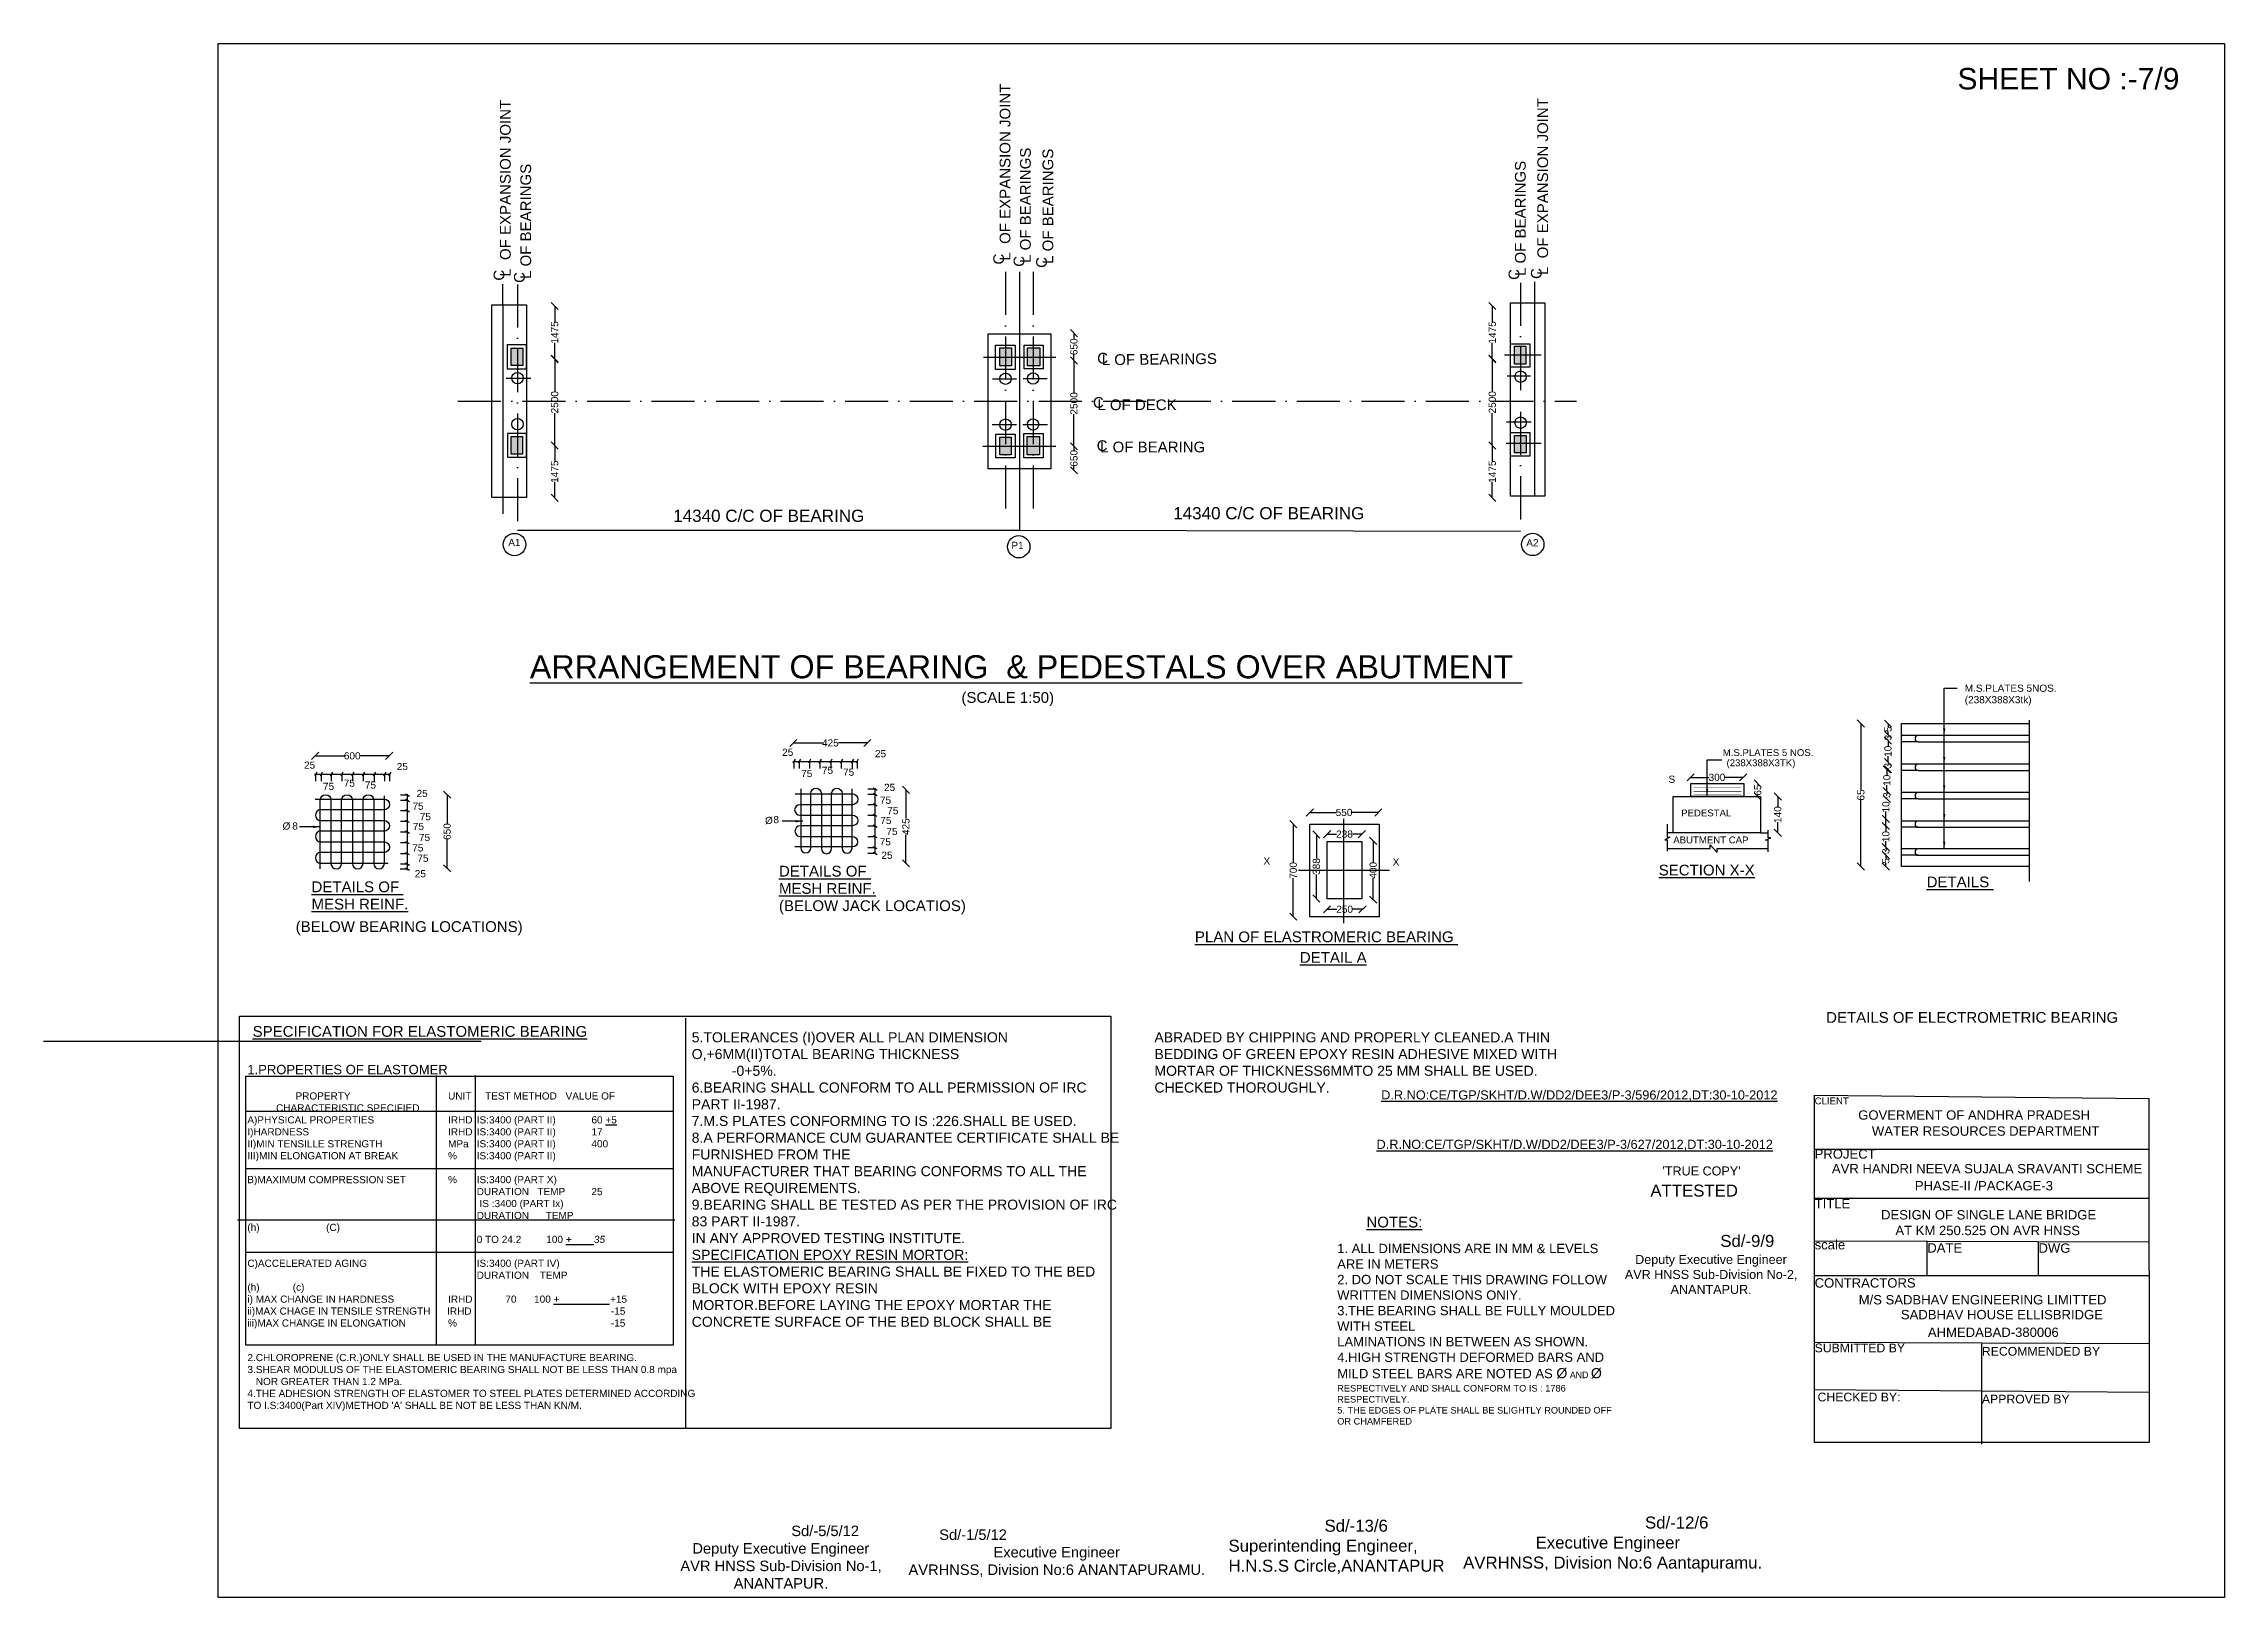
# Model space of a CAD drawing. Header units: millimetres. Extents: x -53435309 to 107255, y 2311 to 28647853.
# Drawn here: x -53435309 to -53420098, y 28637017 to 28647853 of the extents above.
import ezdxf

# ---------------------------------------------------------------- set-up
doc = ezdxf.new("R2010")
doc.units = ezdxf.units.MM
doc.header["$MEASUREMENT"] = 0
doc.linetypes.add('ACAD_ISO10W100', pattern=[18, 12, -3, 0, -3])
for name, color, linetype in [('DIMENSION', 7, 'Continuous'), ('DRAWING', 50, 'Continuous'), ('TEXT', 1, 'Continuous'), ('text1', 7, 'Continuous')]:
    doc.layers.add(name, color=color, linetype=linetype)
doc.styles.get("Standard").update_dxf_attribs({"font": 'arial.ttf', "height": 50})
doc.dimstyles.get("Standard").update_dxf_attribs({"dimtxt": 75, "dimasz": 50, "dimexe": 0.18, "dimexo": 0.0625, "dimgap": 0.09, "dimtad": 0, "dimdec": 0, "dimzin": 0, "dimdsep": 46, "dimtxsty": 'Standard', "dimblk": 'OBLIQUE', "dimcen": 0.09, "dimse1": 1, "dimse2": 1, "dimadec": 0, "dimazin": 0, "dimtfac": 1, "dimtdec": 0, "dimtofl": 0, "dimtmove": 0, "dimatfit": 3, "dimfxl": 1, "dimtolj": 1, "dimtzin": 0, "dimarcsym": 0})

msp = doc.modelspace()

# ---------------------------------------------------------------- texts
at = {"layer": 'DIMENSION', "color": 0}
for s, height, p in [('14340 C/C OF BEARING ', 85, (-53430917.2, 28644517.9)), ('14340 C/C OF BEARING ', 85, (-53427429.7, 28644535.8)), ('A1', 50, (-53432067.6, 28644348.9)), ('P1', 50, (-53428558.3, 28644328.9)), ('A2', 50, (-53424967.1, 28644347)), ('M.S.PLATES 5NOS.', 50, (-53421908.7, 28643332.9)), ('(238X388X3tk)', 50, (-53421908.7, 28643252.6)), ('25', 50, (-53430157.3, 28642885.9)), ('25', 50, (-53429510.2, 28642876.3)), ('25', 50, (-53433492.4, 28642796.4)), ('25', 50, (-53432845.3, 28642786.8)), ('75', 50, (-53430024.8, 28642737.7)), ('75', 50, (-53429879.9, 28642759.9)), ('75', 50, (-53429732.5, 28642747.1)), ('75', 50, (-53433360, 28642648.2)), ('75', 50, (-53433215.1, 28642670.5)), ('75', 50, (-53433067.7, 28642657.6)), ('25', 50, (-53432707.2, 28642599)), ('25', 50, (-53429446.6, 28642640.9)), ('S', 50, (-53423975.5, 28642697.8)), ('75', 50, (-53432736, 28642509.9)), ('  75', 50, (-53432723.6, 28642437.2)), ('8', 50, (-53430218.1, 28642416.4)), ('75', 50, (-53429475.4, 28642551.7)), ('75', 50, (-53429472.6, 28642410.5)), ('  75', 50, (-53429463, 28642479.1)), ('8', 50, (-53433573.9, 28642371.9)), ('75', 50, (-53432733.3, 28642368.7)), ('75', 50, (-53432690.7, 28642291.9)), ('75', 50, (-53429476.8, 28642261.1)), ('75', 50, (-53429430.1, 28642333.7)), ('75', 50, (-53432737.4, 28642219.2)), ('75', 50, (-53432701.7, 28642146.6)), ('25', 50, (-53429464.9, 28642167.8)), ('X', 50, (-53426800.1, 28642127.9)), ('X', 50, (-53425898.5, 28642120.7)), ('25', 50, (-53432719.5, 28642039))]:
    msp.add_text(s, height=height, dxfattribs=at).set_placement(p)
at = {"layer": 'DIMENSION', "color": 0, "char_height": 50, "width": 51.354, "attachment_point": 1}
for insert in [(-53430276.8, 28642460.8), (-53433641.9, 28642421.6)]:
    msp.add_mtext('Ø', dxfattribs=dict(at, insert=insert))
at = {"layer": 'TEXT', "color": 0}
for s, height, p in [('SHEET NO :-7/9', 150, (-53421959.6, 28647533.5)), ('C', 75, (-53427989.6, 28645313.2)), ('L OF DECK ', 75, (-53427958.7, 28645296.9)), ('C', 75, (-53427963.5, 28645011.8)), ('L OF BEARING', 75, (-53427939.8, 28645002.5)), ('%%UARRANGEMENT OF BEARING  & PEDESTALS OVER ABUTMENT ', 160.979, (-53431917.4, 28643426.8)), ('(SCALE 1:50)', 75, (-53428906.9, 28643255.6)), ('M.S.PLATES 5 NOS.', 47.925, (-53423596.9, 28642884.7)), ('(238X388X3TK)', 47.925, (-53423570.4, 28642813.6)), ('PEDESTAL', 47.93, (-53423886.7, 28642463.8)), ('ABUTMENT CAP', 47.925, (-53423941.8, 28642275.8)), ('%%UDETAILS OF ', 75, (-53433440.1, 28641935.1)), ('%%UDETAILS OF ', 75, (-53430179.6, 28642044.4)), ('%%USECTION X-X', 75, (-53424043.4, 28642051.8)), ('%%UDETAILS ', 75, (-53422174.8, 28641969.2)), ('%%UMESH REINF.', 75, (-53433440.1, 28641814.6)), ('%%UMESH REINF.', 75, (-53430179.6, 28641923.9)), ('(BELOW JACK LOCATIOS)', 75, (-53430179.6, 28641803.4)), ('(BELOW BEARING LOCATIONS)', 75, (-53433550.5, 28641657.6)), ('%%UPLAN OF ELASTROMERIC BEARING ', 75, (-53427278.4, 28641586.5)), ('%%UDETAIL A', 75, (-53426546.4, 28641442.5)), ('DETAILS OF ELECTROMETRIC BEARING ', 75, (-53422875.8, 28641024.3)), ('CLIENT ', 47.93, (-53422955.8, 28640455.5)), ('GOVERMENT OF ANDHRA PRADESH', 65.305, (-53422651.8, 28640348.4)), ('WATER RESOURCES DEPARTMENT ', 65.305, (-53422556.6, 28640236.6)), ('PROJECT', 65.31, (-53422955.8, 28640076.8)), ('AVR HANDRI NEEVA SUJALA SRAVANTI SCHEME ', 65.305, (-53422835.3, 28639974.2)), ('ATTESTED', 83.69, (-53424101.4, 28639812.1)), ("'TRUE COPY'", 62.767, (-53424017.3, 28639959.6)), ('PHASE-II /PACKAGE-3', 65.305, (-53422256.7, 28639855.3)), ('TITLE  ', 65.31, (-53422955.8, 28639731.1)), ('%%UNOTES:', 75, (-53426082.1, 28639596.9)), ('DESIGN OF SINGLE LANE BRIDGE ', 65.305, (-53422492.5, 28639652.6)), ('AT KM 250.525 ON AVR HNSS', 65.305, (-53422392.5, 28639543.2)), ('scale ', 65.31, (-53422955.8, 28639444.2)), ('DATE', 65.31, (-53422169.9, 28639421.9)), ('DWG', 65.31, (-53421394.3, 28639420.4)), ('CONTRACTORS', 65.305, (-53422955.8, 28639177.6)), ('M/S SADBHAV ENGINEERING LIMITTED', 65.305, (-53422648.5, 28639060.2)), ('SADBHAV HOUSE ELLISBRIDGE ', 65.305, (-53422354.1, 28638956.4)), ('AHMEDABAD-380006', 65.305, (-53422165.8, 28638833.2)), ('SUBMITTED BY', 61.063, (-53422955.8, 28638726.2)), ('RECOMMENDED BY ', 61.063, (-53421789.1, 28638702.6)), ('CHECKED BY:', 61.063, (-53422935.4, 28638383.8)), ('APPROVED BY ', 61.063, (-53421789.1, 28638369.5))]:
    msp.add_text(s, height=height, dxfattribs=at).set_placement(p)
for s, rotation, p in [('L  OF EXPANSION JOINT', 90, (-53428565.3, 28646340)), ('L  OF EXPANSION JOINT', 90, (-53432050.5, 28646227.5)), ('L  OF EXPANSION JOINT', 90, (-53424815.2, 28646239.2)), ('L OF BEARINGS ', 90, (-53428423.1, 28646324.3)), ('L OF BEARINGS ', 90, (-53428266.4, 28646317)), ('L OF BEARINGS ', 90, (-53424971, 28646232.5)), ('L OF BEARINGS ', 90, (-53431908.3, 28646211.7)), ('C', 90, (-53432094.8, 28646200)), ('C', 90, (-53428609.6, 28646312.6)), ('C', 90, (-53428467.4, 28646296.8)), ('C', 90, (-53428310.7, 28646289.5)), ('C', 90, (-53425015.2, 28646205.1)), ('C', 90, (-53424859.4, 28646211.8)), ('C', 90, (-53431952.6, 28646184.3)), ('C', 0.62133, (-53427959.4, 28645621.4)), ('L OF BEARINGS ', 0.62133, (-53427927.9, 28645610.7))]:
    msp.add_text(s, height=75, rotation=rotation, dxfattribs=at).set_placement(p)
at = {"layer": 'TEXT', "color": 0, "attachment_point": 1}
for s, insert, char_height, width in [('{\\LSPECIFICATION FOR ELASTOMERIC BEARING}', (-53433850.7, 28641001.7), 75, 3081.618), ('{\\H1.3x;1.PROPERTIES OF ELASTOMER }\\P\\P^I       PROPERTY ^I^I^I^IUNIT ^I   TEST METHOD ^I VALUE OF ^I^I^I^I^I^I^I^I^I^ICHARACTERISTIC SPECIFIED\\PA)PHYSICAL PROPERTIES ^I^I^IIRHD ^IIS:3400 (PART II)^I^I60 {\\L+5\\P}I)HARDNESS ^I^I^I^I^IIRHD^IIS:3400 (PART II)^I^I17\\PII)MIN TENSILLE STRENGTH ^I^I^IMPa^IIS:3400 (PART II)^I^I400\\PIII)MIN ELONGATION AT BREAK ^I^I%^IIS:3400 (PART II)^I^I\\P\\PB)MAXIMUM COMPRESSION SET ^I^I%^IIS:3400 (PART X)\\P^I^I^I^I^I^I^I^IDURATION   TEMP^I25\\P^I^I^I^I^I^I^I^I IS :3400 (PART Ix)\\P^I^I^I^I^I^I^I^IDURATION      TEMP\\P(h)^I                  (C)\\P^I^I^I^I^I^I^I^I0 TO 24.2         100 {\\fArial|b0|i1|c0|p34;\\L+ \\l       \\fArial Baltic|b0|i1|c0|p34;35\\P}\\PC)ACCELERATED AGING ^I^I^I^IIS:3400 (PART IV)\\P^I^I^I^I^I^I^I^IDURATION ^I  TEMP \\P(h)^I      (c)\\Pi) MAX CHANGE IN HARDNESS ^I^IIRHD ^I^I70^I100 {\\L+} ^I                 +15\\Pii)MAX CHAGE IN TENSILE STRENGTH      IRHD    ^I^I^I^I       -15\\Piii)MAX CHANGE IN ELONGATION ^I^I%^I^I^I^I^I       -15', (-53433887.6, 28640730.8), 50, 2962.969), ('1. ALL DIMENSIONS ARE IN MM & LEVELS ARE IN METERS \\P2. DO NOT SCALE THIS DRAWING FOLLOW WRITTEN DIMENSIONS ONIY.\\P3.THE BEARING SHALL BE FULLY MOULDED  WITH STEEL \\PLAMINATIONS IN BETWEEN AS SHOWN.\\P4.HIGH STRENGTH DEFORMED BARS AND MILD STEEL BARS ARE NOTED AS {\\H1.08333x;Ø\\fMS Shell Dlg 2|b0|i0|c0|p0;\\H0.65385x; AND \\fArial|b0|i0|c0|p34;\\H1.5294x;Ø\\fMS Shell Dlg 2|b0|i0|c0|p0;\\H0.65385x; \\fArial|b0|i0|c0|p34;RESPECTIVELY AND SHALL CONFORM TO IS : 1786 RESPECTIVELY.\\P5. THE EDGES OF PLATE SHALL BE SLIGHTLY ROUNDED OFF OR CHAMFERED }', (-53426285.8, 28639482.9), 65, 1999.527), ('^I^ISd/-9/9\\P\\pi75.805;{\\H0.75x;Deputy Executive Engineer  \\P\\pi3.9604;AVR HNSS Sub-Division No-2, \\P\\pi323.11;ANANTAPUR.}', (-53424283.4, 28639544.8), 83.69, 1203.755), ('\\pi132.11;^I^I^ISd/-5/5/12 \\P\\pi188.75;Deputy Executive Engineer  \\P\\pi104.93;AVR HNSS Sub-Division No-1, \\P\\pi477.27;ANANTAPUR.', (-53430972.2, 28637517.5), 73.229, 1605.007), ('^I^I^I^I^I^I^I^I^I^I^ISd/-1/5/12 \\P\\pi671.33;Executive Engineer  \\P\\pi78.561;AVRHNSS, Division No:6 ANANTAPURAMU.', (-53429354.7, 28637612.9), 73.229, 2217.415), ('\\P^I^ISd/-13/6\\PSuperintending Engineer, H.N.S.S Circle,ANANTAPUR', (-53427044, 28637698.2), 83.69, 1654.334), ('\\pi357.75;^I^I^ISd/-12/6\\P\\pi575.71;Executive Engineer\\P\\pi5.241;  AVRHNSS, Division No:6 Aantapuramu.', (-53425477.8, 28637580.8), 83.69, 2151.139)]:
    msp.add_mtext(s, dxfattribs=dict(at, insert=insert, char_height=char_height, width=width))
at = {"layer": 'TEXT', "color": 0}
note = msp.add_mtext_dynamic_manual_height_columns('5.TOLERANCES (I)OVER ALL PLAN DIMENSION O,+6MM(II)TOTAL BEARING THICKNESS\\P^I-0+5%.\\P6.BEARING SHALL CONFORM TO ALL PERMISSION OF IRC PART II-1987.\\P7.M.S PLATES CONFORMING TO IS :226.SHALL BE USED.\\P8.A PERFORMANCE CUM GUARANTEE CERTIFICATE SHALL BE FURNISHED FROM THE \\PMANUFACTURER THAT BEARING CONFORMS TO ALL THE ABOVE REQUIREMENTS.\\P9.BEARING SHALL BE TESTED AS PER THE PROVISION OF IRC 83 PART II-1987.\\PIN ANY APPROVED TESTING INSTITUTE.\\P{\\LSPECIFICATION EPOXY RESIN MORTOR:\\P}THE ELASTOMERIC BEARING SHALL BE FIXED TO THE BED BLOCK WITH EPOXY RESIN\\PMORTOR.BEFORE LAYING THE EPOXY MORTAR THE ', width=2977.382, gutter_width=250, heights=[2053.7, 0], dxfattribs=dict(at, insert=(-53430788.2, 28640958), char_height=70, attachment_point=1))
for column, words in zip(note.columns.linked_columns, ['CONCRETE SURFACE OF THE BED BLOCK SHALL BE ABRADED BY CHIPPING AND PROPERLY CLEANED.A THIN BEDDING OF GREEN EPOXY RESIN ADHESIVE MIXED WITH MORTAR OF THICKNESS6MMTO 25 MM SHALL BE USED.\\PCHECKED THOROUGHLY.\\P\\P\\P ']):
    column.text = words
at = {"layer": 'TEXT', "color": 0, "insert": (-53433886.9, 28638714.7), "char_height": 50, "attachment_point": 1}
msp.add_mtext_dynamic_manual_height_columns("2.CHLOROPRENE (C.R.)ONLY SHALL BE USED IN THE MANUFACTURE BEARING. \\P\\pt2950;3.SHEAR MODULUS OF THE ELASTOMERIC BEARING SHALL NOT BE LESS THAN 0.8 mpa\\P   NOR GREATER THAN 1.2 MPa.\\P4.THE ADHESION STRENGTH OF ELASTOMER TO STEEL PLATES DETERMINED ACCORDING\\PTO I.S:3400(Part XIV)METHOD 'A' SHALL BE NOT BE LESS THAN KN/M.", width=3010.859, gutter_width=250, heights=[0], dxfattribs=at)
at = {"layer": 'text1', "color": 0}
for s, p in [('%%UD.R.NO:CE/TGP/SKHT/D.W/DD2/DEE3/P-3/596/2012,DT:30-10-2012', (-53425979.1, 28640489.5)), ('%%UD.R.NO:CE/TGP/SKHT/D.W/DD2/DEE3/P-3/627/2012,DT:30-10-2012', (-53426011.5, 28640144.9))]:
    msp.add_text(s, height=63.587, dxfattribs=at).set_placement(p)

# ---------------------------------------------------------------- blocks, each defined once
blk = doc.blocks.new('_Oblique')
at = {"color": 0, "linetype": 'ByBlock', "lineweight": -2}
blk.add_line((-0.5, -0.5), (0.5, 0.5), dxfattribs=at)
blk = doc.blocks.new('*D4')
at = {"layer": 'Defpoints', "color": 0, "transparency": 16777216}
for p in [(-53431736, 28646023), (-53431744, 28645656), (-53431736, 28645656)]:
    blk.add_point(p, dxfattribs=at)
at = {"layer": 'DIMENSION', "color": 0, "lineweight": -2, "transparency": 16777216}
for p, q in [((-53431744, 28646023), (-53431744, 28645912)), ((-53431744, 28645656), (-53431744, 28645767))]:
    blk.add_line(p, q, dxfattribs=at)
at = {"layer": 'DIMENSION', "color": 0, "lineweight": -2, "transparency": 16777216, "xscale": 50, "yscale": 50, "zscale": 50}
for p, rotation in [((-53431744, 28646023), 90), ((-53431744, 28645656), 270)]:
    blk.add_blockref('_Oblique', p, dxfattribs=dict(at, rotation=rotation))
at = {"layer": 'DIMENSION', "color": 0, "transparency": 16777216, "insert": (-53431744, 28645839), "char_height": 50, "attachment_point": 5, "rotation": 90}
blk.add_mtext('\\A1;1475', dxfattribs=at)
blk = doc.blocks.new('*D5')
at = {"layer": 'Defpoints', "color": 0, "transparency": 16777216}
for p in [(-53431744, 28645653), (-53431744, 28645051), (-53431744, 28645051)]:
    blk.add_point(p, dxfattribs=at)
at = {"layer": 'DIMENSION', "color": 0, "lineweight": -2, "transparency": 16777216}
for p, q in [((-53431744, 28645653), (-53431744, 28645427)), ((-53431744, 28645051), (-53431744, 28645277))]:
    blk.add_line(p, q, dxfattribs=at)
at = {"layer": 'DIMENSION', "color": 0, "lineweight": -2, "transparency": 16777216, "xscale": 50, "yscale": 50, "zscale": 50}
for p, rotation in [((-53431744, 28645653), 90), ((-53431744, 28645051), 270)]:
    blk.add_blockref('_Oblique', p, dxfattribs=dict(at, rotation=rotation))
at = {"layer": 'DIMENSION', "color": 0, "transparency": 16777216, "insert": (-53431744, 28645352), "char_height": 50, "attachment_point": 5, "rotation": 90}
blk.add_mtext('\\A1;2500', dxfattribs=at)
blk = doc.blocks.new('*D6')
at = {"layer": 'Defpoints', "color": 0, "transparency": 16777216}
for p in [(-53431744, 28645051), (-53431744, 28644686), (-53431744, 28644686)]:
    blk.add_point(p, dxfattribs=at)
at = {"layer": 'DIMENSION', "color": 0, "lineweight": -2, "transparency": 16777216}
for p, q in [((-53431744, 28645051), (-53431744, 28644941)), ((-53431744, 28644686), (-53431744, 28644796))]:
    blk.add_line(p, q, dxfattribs=at)
at = {"layer": 'DIMENSION', "color": 0, "lineweight": -2, "transparency": 16777216, "xscale": 50, "yscale": 50, "zscale": 50}
for p, rotation in [((-53431744, 28645051), 90), ((-53431744, 28644686), 270)]:
    blk.add_blockref('_Oblique', p, dxfattribs=dict(at, rotation=rotation))
at = {"layer": 'DIMENSION', "color": 0, "transparency": 16777216, "insert": (-53431744, 28644868), "char_height": 50, "attachment_point": 5, "rotation": 90}
blk.add_mtext('\\A1;1475', dxfattribs=at)
blk = doc.blocks.new('*D7')
at = {"layer": 'Defpoints', "color": 0, "transparency": 16777216}
for p in [(-53428140, 28645834), (-53428140, 28645643), (-53428122, 28645643)]:
    blk.add_point(p, dxfattribs=at)
at = {"layer": 'DIMENSION', "color": 0, "lineweight": -2, "transparency": 16777216}
for p, q in [((-53428122, 28645834), (-53428122, 28645794)), ((-53428122, 28645643), (-53428122, 28645683))]:
    blk.add_line(p, q, dxfattribs=at)
at = {"layer": 'DIMENSION', "color": 0, "lineweight": -2, "transparency": 16777216, "xscale": 50, "yscale": 50, "zscale": 50}
for p, rotation in [((-53428122, 28645834), 90), ((-53428122, 28645643), 270)]:
    blk.add_blockref('_Oblique', p, dxfattribs=dict(at, rotation=rotation))
at = {"layer": 'DIMENSION', "color": 0, "transparency": 16777216, "insert": (-53428122, 28645739), "char_height": 50, "attachment_point": 5, "rotation": 90}
blk.add_mtext('\\A1;650', dxfattribs=at)
blk = doc.blocks.new('*D8')
at = {"layer": 'Defpoints', "color": 0, "transparency": 16777216}
for p in [(-53428122, 28645643), (-53428122, 28645045), (-53428122, 28645045)]:
    blk.add_point(p, dxfattribs=at)
at = {"layer": 'DIMENSION', "color": 0, "lineweight": -2, "transparency": 16777216}
for p, q in [((-53428122, 28645643), (-53428122, 28645419)), ((-53428122, 28645045), (-53428122, 28645269))]:
    blk.add_line(p, q, dxfattribs=at)
at = {"layer": 'DIMENSION', "color": 0, "lineweight": -2, "transparency": 16777216, "xscale": 50, "yscale": 50, "zscale": 50}
for p, rotation in [((-53428122, 28645643), 90), ((-53428122, 28645045), 270)]:
    blk.add_blockref('_Oblique', p, dxfattribs=dict(at, rotation=rotation))
at = {"layer": 'DIMENSION', "color": 0, "transparency": 16777216, "insert": (-53428122, 28645344), "char_height": 50, "attachment_point": 5, "rotation": 90}
blk.add_mtext('\\A1;2500', dxfattribs=at)
blk = doc.blocks.new('*D9')
at = {"layer": 'Defpoints', "color": 0, "transparency": 16777216}
for p in [(-53428122, 28645045), (-53428122, 28644877), (-53428122, 28644877)]:
    blk.add_point(p, dxfattribs=at)
at = {"layer": 'DIMENSION', "color": 0, "lineweight": -2, "transparency": 16777216}
for p, q in [((-53428122, 28645045), (-53428122, 28645017)), ((-53428122, 28644877), (-53428122, 28644906))]:
    blk.add_line(p, q, dxfattribs=at)
at = {"layer": 'DIMENSION', "color": 0, "lineweight": -2, "transparency": 16777216, "xscale": 50, "yscale": 50, "zscale": 50}
for p, rotation in [((-53428122, 28645045), 90), ((-53428122, 28644877), 270)]:
    blk.add_blockref('_Oblique', p, dxfattribs=dict(at, rotation=rotation))
at = {"layer": 'DIMENSION', "color": 0, "transparency": 16777216, "insert": (-53428122, 28644961), "char_height": 50, "attachment_point": 5, "rotation": 90}
blk.add_mtext('\\A1;650', dxfattribs=at)
blk = doc.blocks.new('*D10')
at = {"layer": 'Defpoints', "color": 0, "transparency": 16777216}
for p in [(-53425196, 28646023), (-53425204, 28645656), (-53425196, 28645656)]:
    blk.add_point(p, dxfattribs=at)
at = {"layer": 'DIMENSION', "color": 0, "lineweight": -2, "transparency": 16777216}
for p, q in [((-53425204, 28646023), (-53425204, 28645912)), ((-53425204, 28645656), (-53425204, 28645767))]:
    blk.add_line(p, q, dxfattribs=at)
at = {"layer": 'DIMENSION', "color": 0, "lineweight": -2, "transparency": 16777216, "xscale": 50, "yscale": 50, "zscale": 50}
for p, rotation in [((-53425204, 28646023), 90), ((-53425204, 28645656), 270)]:
    blk.add_blockref('_Oblique', p, dxfattribs=dict(at, rotation=rotation))
at = {"layer": 'DIMENSION', "color": 0, "transparency": 16777216, "insert": (-53425204, 28645839), "char_height": 50, "attachment_point": 5, "rotation": 90}
blk.add_mtext('\\A1;1475', dxfattribs=at)
blk = doc.blocks.new('*D11')
at = {"layer": 'Defpoints', "color": 0, "transparency": 16777216}
for p in [(-53425204, 28645653), (-53425204, 28645051), (-53425204, 28645051)]:
    blk.add_point(p, dxfattribs=at)
at = {"layer": 'DIMENSION', "color": 0, "lineweight": -2, "transparency": 16777216}
for p, q in [((-53425204, 28645653), (-53425204, 28645427)), ((-53425204, 28645051), (-53425204, 28645277))]:
    blk.add_line(p, q, dxfattribs=at)
at = {"layer": 'DIMENSION', "color": 0, "lineweight": -2, "transparency": 16777216, "xscale": 50, "yscale": 50, "zscale": 50}
for p, rotation in [((-53425204, 28645653), 90), ((-53425204, 28645051), 270)]:
    blk.add_blockref('_Oblique', p, dxfattribs=dict(at, rotation=rotation))
at = {"layer": 'DIMENSION', "color": 0, "transparency": 16777216, "insert": (-53425204, 28645352), "char_height": 50, "attachment_point": 5, "rotation": 90}
blk.add_mtext('\\A1;2500', dxfattribs=at)
blk = doc.blocks.new('*D12')
at = {"layer": 'Defpoints', "color": 0, "transparency": 16777216}
for p in [(-53425204, 28645051), (-53425204, 28644686), (-53425204, 28644686)]:
    blk.add_point(p, dxfattribs=at)
at = {"layer": 'DIMENSION', "color": 0, "lineweight": -2, "transparency": 16777216}
for p, q in [((-53425204, 28645051), (-53425204, 28644941)), ((-53425204, 28644686), (-53425204, 28644796))]:
    blk.add_line(p, q, dxfattribs=at)
at = {"layer": 'DIMENSION', "color": 0, "lineweight": -2, "transparency": 16777216, "xscale": 50, "yscale": 50, "zscale": 50}
for p, rotation in [((-53425204, 28645051), 90), ((-53425204, 28644686), 270)]:
    blk.add_blockref('_Oblique', p, dxfattribs=dict(at, rotation=rotation))
at = {"layer": 'DIMENSION', "color": 0, "transparency": 16777216, "insert": (-53425204, 28644868), "char_height": 50, "attachment_point": 5, "rotation": 90}
blk.add_mtext('\\A1;1475', dxfattribs=at)
blk = doc.blocks.new('*D13')
at = {"layer": 'Defpoints', "color": 0, "transparency": 16777216}
for p in [(-53433414, 28642895), (-53432898, 28642895), (-53432898, 28642886)]:
    blk.add_point(p, dxfattribs=at)
at = {"layer": 'DIMENSION', "color": 0, "lineweight": -2, "transparency": 16777216}
for p, q in [((-53433414, 28642886), (-53433212, 28642886)), ((-53432898, 28642886), (-53433101, 28642886))]:
    blk.add_line(p, q, dxfattribs=at)
at = {"layer": 'DIMENSION', "color": 0, "lineweight": -2, "transparency": 16777216, "xscale": 50, "yscale": 50, "zscale": 50, "rotation": 180}
blk.add_blockref('_Oblique', (-53433414, 28642886), dxfattribs=at)
at = {"layer": 'DIMENSION', "color": 0, "lineweight": -2, "transparency": 16777216, "xscale": 50, "yscale": 50, "zscale": 50}
blk.add_blockref('_Oblique', (-53432898, 28642886), dxfattribs=at)
at = {"layer": 'DIMENSION', "color": 0, "transparency": 16777216, "insert": (-53433156, 28642886), "char_height": 50, "attachment_point": 5}
blk.add_mtext('\\A1;600', dxfattribs=at)
blk = doc.blocks.new('*D14')
at = {"layer": 'Defpoints', "color": 0, "transparency": 16777216}
for p in [(-53432509, 28642615), (-53432494, 28642615), (-53432506, 28642101)]:
    blk.add_point(p, dxfattribs=at)
at = {"layer": 'DIMENSION', "color": 0, "lineweight": -2, "transparency": 16777216}
for p, q in [((-53432494, 28642615), (-53432494, 28642414)), ((-53432494, 28642101), (-53432494, 28642303))]:
    blk.add_line(p, q, dxfattribs=at)
at = {"layer": 'DIMENSION', "color": 0, "lineweight": -2, "transparency": 16777216, "xscale": 50, "yscale": 50, "zscale": 50}
for p, rotation in [((-53432494, 28642615), 90), ((-53432494, 28642101), 270)]:
    blk.add_blockref('_Oblique', p, dxfattribs=dict(at, rotation=rotation))
at = {"layer": 'DIMENSION', "color": 0, "transparency": 16777216, "insert": (-53432494, 28642358), "char_height": 50, "attachment_point": 5, "rotation": 90}
blk.add_mtext('\\A1;650', dxfattribs=at)
blk = doc.blocks.new('*D15')
at = {"layer": 'Defpoints', "color": 0, "transparency": 16777216}
for p in [(-53430079, 28642984), (-53429563, 28642984), (-53429563, 28642976)]:
    blk.add_point(p, dxfattribs=at)
at = {"layer": 'DIMENSION', "color": 0, "lineweight": -2, "transparency": 16777216}
for p, q in [((-53430079, 28642976), (-53429877, 28642976)), ((-53429563, 28642976), (-53429764, 28642976))]:
    blk.add_line(p, q, dxfattribs=at)
at = {"layer": 'DIMENSION', "color": 0, "lineweight": -2, "transparency": 16777216, "xscale": 50, "yscale": 50, "zscale": 50, "rotation": 180}
blk.add_blockref('_Oblique', (-53430079, 28642976), dxfattribs=at)
at = {"layer": 'DIMENSION', "color": 0, "lineweight": -2, "transparency": 16777216, "xscale": 50, "yscale": 50, "zscale": 50}
blk.add_blockref('_Oblique', (-53429563, 28642976), dxfattribs=at)
at = {"layer": 'DIMENSION', "color": 0, "transparency": 16777216, "insert": (-53429821, 28642976), "char_height": 50, "attachment_point": 5}
blk.add_mtext('\\A1;425', dxfattribs=at)
blk = doc.blocks.new('*D16')
at = {"layer": 'Defpoints', "color": 0, "transparency": 16777216}
for p in [(-53429309, 28642649), (-53429294, 28642649), (-53429307, 28642136)]:
    blk.add_point(p, dxfattribs=at)
at = {"layer": 'DIMENSION', "color": 0, "lineweight": -2, "transparency": 16777216}
for p, q in [((-53429294, 28642649), (-53429294, 28642449)), ((-53429294, 28642136), (-53429294, 28642336))]:
    blk.add_line(p, q, dxfattribs=at)
at = {"layer": 'DIMENSION', "color": 0, "lineweight": -2, "transparency": 16777216, "xscale": 50, "yscale": 50, "zscale": 50}
for p, rotation in [((-53429294, 28642649), 90), ((-53429294, 28642136), 270)]:
    blk.add_blockref('_Oblique', p, dxfattribs=dict(at, rotation=rotation))
at = {"layer": 'DIMENSION', "color": 0, "transparency": 16777216, "insert": (-53429294, 28642392), "char_height": 50, "attachment_point": 5, "rotation": 90}
blk.add_mtext('\\A1;425', dxfattribs=at)
blk = doc.blocks.new('*D17')
at = {"layer": 'Defpoints', "color": 0, "transparency": 16777216}
for p in [(-53426477, 28642503), (-53425999, 28642499), (-53425999, 28642491)]:
    blk.add_point(p, dxfattribs=at)
at = {"layer": 'DIMENSION', "color": 0, "lineweight": -2, "transparency": 16777216}
for p, q in [((-53426477, 28642491), (-53426293, 28642491)), ((-53425999, 28642491), (-53426183, 28642491))]:
    blk.add_line(p, q, dxfattribs=at)
at = {"layer": 'DIMENSION', "color": 0, "lineweight": -2, "transparency": 16777216, "xscale": 50, "yscale": 50, "zscale": 50, "rotation": 180}
blk.add_blockref('_Oblique', (-53426477, 28642491), dxfattribs=at)
at = {"layer": 'DIMENSION', "color": 0, "lineweight": -2, "transparency": 16777216, "xscale": 50, "yscale": 50, "zscale": 50}
blk.add_blockref('_Oblique', (-53425999, 28642491), dxfattribs=at)
at = {"layer": 'DIMENSION', "color": 0, "transparency": 16777216, "insert": (-53426238, 28642491), "char_height": 50, "attachment_point": 5}
blk.add_mtext('\\A1;550', dxfattribs=at)
blk = doc.blocks.new('*D18')
at = {"layer": 'Defpoints', "color": 0, "transparency": 16777216}
for p in [(-53426477, 28642410), (-53426592, 28641764), (-53426477, 28641764)]:
    blk.add_point(p, dxfattribs=at)
at = {"layer": 'DIMENSION', "color": 0, "lineweight": -2, "transparency": 16777216}
for p, q in [((-53426592, 28642410), (-53426592, 28642142)), ((-53426592, 28641764), (-53426592, 28642032))]:
    blk.add_line(p, q, dxfattribs=at)
at = {"layer": 'DIMENSION', "color": 0, "lineweight": -2, "transparency": 16777216, "xscale": 50, "yscale": 50, "zscale": 50}
for p, rotation in [((-53426592, 28642410), 90), ((-53426592, 28641764), 270)]:
    blk.add_blockref('_Oblique', p, dxfattribs=dict(at, rotation=rotation))
at = {"layer": 'DIMENSION', "color": 0, "transparency": 16777216, "insert": (-53426592, 28642087), "char_height": 50, "attachment_point": 5, "rotation": 90}
blk.add_mtext('\\A1;700', dxfattribs=at)
blk = doc.blocks.new('*D19')
at = {"layer": 'Defpoints', "color": 0, "transparency": 16777216}
for p in [(-53426398, 28642338), (-53426431, 28641891), (-53426400, 28641891)]:
    blk.add_point(p, dxfattribs=at)
at = {"layer": 'DIMENSION', "color": 0, "lineweight": -2, "transparency": 16777216}
for p, q in [((-53426431, 28642338), (-53426431, 28642170)), ((-53426431, 28641891), (-53426431, 28642059))]:
    blk.add_line(p, q, dxfattribs=at)
at = {"layer": 'DIMENSION', "color": 0, "lineweight": -2, "transparency": 16777216, "xscale": 50, "yscale": 50, "zscale": 50}
for p, rotation in [((-53426431, 28642338), 90), ((-53426431, 28641891), 270)]:
    blk.add_blockref('_Oblique', p, dxfattribs=dict(at, rotation=rotation))
at = {"layer": 'DIMENSION', "color": 0, "transparency": 16777216, "insert": (-53426431, 28642114), "char_height": 50, "attachment_point": 5, "rotation": 90}
blk.add_mtext('\\A1;388', dxfattribs=at)
blk = doc.blocks.new('*D20')
at = {"layer": 'Defpoints', "color": 0, "transparency": 16777216}
for p in [(-53426356, 28642338), (-53426114, 28642340), (-53426114, 28642331)]:
    blk.add_point(p, dxfattribs=at)
at = {"layer": 'DIMENSION', "color": 0, "lineweight": -2, "transparency": 16777216}
for p, q in [((-53426356, 28642340), (-53426291, 28642340)), ((-53426114, 28642340), (-53426179, 28642340))]:
    blk.add_line(p, q, dxfattribs=at)
at = {"layer": 'DIMENSION', "color": 0, "lineweight": -2, "transparency": 16777216, "xscale": 50, "yscale": 50, "zscale": 50, "rotation": 180}
blk.add_blockref('_Oblique', (-53426356, 28642340), dxfattribs=at)
at = {"layer": 'DIMENSION', "color": 0, "lineweight": -2, "transparency": 16777216, "xscale": 50, "yscale": 50, "zscale": 50}
blk.add_blockref('_Oblique', (-53426114, 28642340), dxfattribs=at)
at = {"layer": 'DIMENSION', "color": 0, "transparency": 16777216, "insert": (-53426235, 28642340), "char_height": 50, "attachment_point": 5}
blk.add_mtext('\\A1;238', dxfattribs=at)
blk = doc.blocks.new('*D21')
at = {"layer": 'Defpoints', "color": 0, "transparency": 16777216}
for p in [(-53426034, 28642293), (-53426035, 28641883), (-53426033, 28641883)]:
    blk.add_point(p, dxfattribs=at)
at = {"layer": 'DIMENSION', "color": 0, "lineweight": -2, "transparency": 16777216}
for p, q in [((-53426035, 28642293), (-53426035, 28642145)), ((-53426035, 28641883), (-53426035, 28642032))]:
    blk.add_line(p, q, dxfattribs=at)
at = {"layer": 'DIMENSION', "color": 0, "lineweight": -2, "transparency": 16777216, "xscale": 50, "yscale": 50, "zscale": 50}
for p, rotation in [((-53426035, 28642293), 90), ((-53426035, 28641883), 270)]:
    blk.add_blockref('_Oblique', p, dxfattribs=dict(at, rotation=rotation))
at = {"layer": 'DIMENSION', "color": 0, "transparency": 16777216, "insert": (-53426035, 28642088), "char_height": 50, "attachment_point": 5, "rotation": 90}
blk.add_mtext('\\A1;400', dxfattribs=at)
blk = doc.blocks.new('*D22')
at = {"layer": 'Defpoints', "color": 0, "transparency": 16777216}
for p in [(-53426357, 28641799), (-53426110, 28641816), (-53426110, 28641794)]:
    blk.add_point(p, dxfattribs=at)
at = {"layer": 'DIMENSION', "color": 0, "lineweight": -2, "transparency": 16777216}
for p, q in [((-53426357, 28641816), (-53426289, 28641816)), ((-53426110, 28641816), (-53426178, 28641816))]:
    blk.add_line(p, q, dxfattribs=at)
at = {"layer": 'DIMENSION', "color": 0, "lineweight": -2, "transparency": 16777216, "xscale": 50, "yscale": 50, "zscale": 50, "rotation": 180}
blk.add_blockref('_Oblique', (-53426357, 28641816), dxfattribs=at)
at = {"layer": 'DIMENSION', "color": 0, "lineweight": -2, "transparency": 16777216, "xscale": 50, "yscale": 50, "zscale": 50}
blk.add_blockref('_Oblique', (-53426110, 28641816), dxfattribs=at)
at = {"layer": 'DIMENSION', "color": 0, "transparency": 16777216, "insert": (-53426234, 28641816), "char_height": 50, "attachment_point": 5}
blk.add_mtext('\\A1;250', dxfattribs=at)
blk = doc.blocks.new('*D23')
at = {"layer": 'Defpoints', "color": 0, "transparency": 16777216}
for p in [(-53423821, 28642722), (-53423454, 28642736), (-53423454, 28642729)]:
    blk.add_point(p, dxfattribs=at)
at = {"layer": 'DIMENSION', "color": 0, "lineweight": -2, "transparency": 16777216}
for p, q in [((-53423821, 28642736), (-53423692, 28642736)), ((-53423454, 28642736), (-53423582, 28642736))]:
    blk.add_line(p, q, dxfattribs=at)
at = {"layer": 'DIMENSION', "color": 0, "lineweight": -2, "transparency": 16777216, "xscale": 50, "yscale": 50, "zscale": 50, "rotation": 180}
blk.add_blockref('_Oblique', (-53423821, 28642736), dxfattribs=at)
at = {"layer": 'DIMENSION', "color": 0, "lineweight": -2, "transparency": 16777216, "xscale": 50, "yscale": 50, "zscale": 50}
blk.add_blockref('_Oblique', (-53423454, 28642736), dxfattribs=at)
at = {"layer": 'DIMENSION', "color": 0, "transparency": 16777216, "insert": (-53423637, 28642736), "char_height": 50, "attachment_point": 5}
blk.add_mtext('\\A1;300', dxfattribs=at)
blk = doc.blocks.new('*D24')
at = {"layer": 'Defpoints', "color": 0, "transparency": 16777216}
for p in [(-53423450, 28642693), (-53423353, 28642693), (-53423450, 28642602)]:
    blk.add_point(p, dxfattribs=at)
at = {"layer": 'DIMENSION', "color": 0, "lineweight": -2, "transparency": 16777216}
for p, q in [((-53423353, 28642693), (-53423353, 28642684)), ((-53423353, 28642602), (-53423353, 28642611))]:
    blk.add_line(p, q, dxfattribs=at)
at = {"layer": 'DIMENSION', "color": 0, "lineweight": -2, "transparency": 16777216, "xscale": 50, "yscale": 50, "zscale": 50}
for p, rotation in [((-53423353, 28642693), 90), ((-53423353, 28642602), 270)]:
    blk.add_blockref('_Oblique', p, dxfattribs=dict(at, rotation=rotation))
at = {"layer": 'DIMENSION', "color": 0, "transparency": 16777216, "insert": (-53423353, 28642647), "char_height": 50, "attachment_point": 5, "rotation": 90}
blk.add_mtext('\\A1;65', dxfattribs=at)
blk = doc.blocks.new('*D25')
at = {"layer": 'Defpoints', "color": 0, "transparency": 16777216}
for p in [(-53423334, 28642602), (-53423334, 28642349), (-53423213, 28642349)]:
    blk.add_point(p, dxfattribs=at)
at = {"layer": 'DIMENSION', "color": 0, "lineweight": -2, "transparency": 16777216}
for p, q in [((-53423213, 28642602), (-53423213, 28642528)), ((-53423213, 28642349), (-53423213, 28642423))]:
    blk.add_line(p, q, dxfattribs=at)
at = {"layer": 'DIMENSION', "color": 0, "lineweight": -2, "transparency": 16777216, "xscale": 50, "yscale": 50, "zscale": 50}
for p, rotation in [((-53423213, 28642602), 90), ((-53423213, 28642349), 270)]:
    blk.add_blockref('_Oblique', p, dxfattribs=dict(at, rotation=rotation))
at = {"layer": 'DIMENSION', "color": 0, "transparency": 16777216, "insert": (-53423213, 28642476), "char_height": 50, "attachment_point": 5, "rotation": 90}
blk.add_mtext('\\A1;140', dxfattribs=at)
blk = doc.blocks.new('*D26')
at = {"layer": 'Defpoints', "color": 0, "transparency": 16777216}
for p in [(-53422459, 28642193), (-53422350, 28642193), (-53422350, 28642114)]:
    blk.add_point(p, dxfattribs=at)
at = {"layer": 'DIMENSION', "color": 0, "lineweight": -2, "transparency": 16777216}
for p, q in [((-53422459, 28642193), (-53422459, 28642170)), ((-53422459, 28642114), (-53422459, 28642137))]:
    blk.add_line(p, q, dxfattribs=at)
at = {"layer": 'DIMENSION', "color": 0, "lineweight": -2, "transparency": 16777216, "xscale": 50, "yscale": 50, "zscale": 50}
for p, rotation in [((-53422459, 28642193), 90), ((-53422459, 28642114), 270)]:
    blk.add_blockref('_Oblique', p, dxfattribs=dict(at, rotation=rotation))
at = {"layer": 'DIMENSION', "color": 0, "transparency": 16777216, "insert": (-53422459, 28642153), "char_height": 50, "attachment_point": 5, "rotation": 90}
blk.add_mtext('\\A1;5', dxfattribs=at)
blk = doc.blocks.new('*D27')
at = {"layer": 'Defpoints', "color": 0, "transparency": 16777216}
for p in [(-53422459, 28642249), (-53422459, 28642193), (-53422454, 28642249)]:
    blk.add_point(p, dxfattribs=at)
at = {"layer": 'DIMENSION', "color": 0, "lineweight": -2, "transparency": 16777216}
for p, q in [((-53422459, 28642249), (-53422459, 28642237)), ((-53422459, 28642193), (-53422459, 28642204))]:
    blk.add_line(p, q, dxfattribs=at)
at = {"layer": 'DIMENSION', "color": 0, "lineweight": -2, "transparency": 16777216, "xscale": 50, "yscale": 50, "zscale": 50}
for p, rotation in [((-53422459, 28642249), 90), ((-53422459, 28642193), 270)]:
    blk.add_blockref('_Oblique', p, dxfattribs=dict(at, rotation=rotation))
at = {"layer": 'DIMENSION', "color": 0, "transparency": 16777216, "insert": (-53422459, 28642221), "char_height": 50, "attachment_point": 5, "rotation": 90}
blk.add_mtext('\\A1;3', dxfattribs=at)
blk = doc.blocks.new('*D28')
at = {"layer": 'Defpoints', "color": 0, "transparency": 16777216}
for p in [(-53422459, 28642397), (-53422454, 28642397), (-53422454, 28642249)]:
    blk.add_point(p, dxfattribs=at)
at = {"layer": 'DIMENSION', "color": 0, "lineweight": -2, "transparency": 16777216}
for p, q in [((-53422459, 28642397), (-53422459, 28642356)), ((-53422459, 28642249), (-53422459, 28642290))]:
    blk.add_line(p, q, dxfattribs=at)
at = {"layer": 'DIMENSION', "color": 0, "lineweight": -2, "transparency": 16777216, "xscale": 50, "yscale": 50, "zscale": 50}
for p, rotation in [((-53422459, 28642397), 90), ((-53422459, 28642249), 270)]:
    blk.add_blockref('_Oblique', p, dxfattribs=dict(at, rotation=rotation))
at = {"layer": 'DIMENSION', "color": 0, "transparency": 16777216, "insert": (-53422459, 28642323), "char_height": 50, "attachment_point": 5, "rotation": 90}
blk.add_mtext('\\A1;10', dxfattribs=at)
blk = doc.blocks.new('*D29')
at = {"layer": 'Defpoints', "color": 0, "transparency": 16777216}
for p in [(-53422459, 28642447), (-53422454, 28642447), (-53422454, 28642397)]:
    blk.add_point(p, dxfattribs=at)
at = {"layer": 'DIMENSION', "color": 0, "lineweight": -2, "transparency": 16777216}
for p, q in [((-53422459, 28642447), (-53422459, 28642497)), ((-53422459, 28642397), (-53422459, 28642447))]:
    blk.add_line(p, q, dxfattribs=at)
at = {"layer": 'DIMENSION', "color": 0, "lineweight": -2, "transparency": 16777216, "xscale": 50, "yscale": 50, "zscale": 50}
for p, rotation in [((-53422459, 28642447), 90), ((-53422459, 28642397), 270)]:
    blk.add_blockref('_Oblique', p, dxfattribs=dict(at, rotation=rotation))
at = {"layer": 'DIMENSION', "color": 0, "transparency": 16777216, "insert": (-53422459, 28642530), "char_height": 50, "attachment_point": 5, "rotation": 90}
blk.add_mtext('\\A1;10', dxfattribs=at)
blk = doc.blocks.new('*D30')
at = {"layer": 'Defpoints', "color": 0, "transparency": 16777216}
for p in [(-53422452, 28642640), (-53422445, 28642640), (-53422445, 28642585)]:
    blk.add_point(p, dxfattribs=at)
at = {"layer": 'DIMENSION', "color": 0, "lineweight": -2, "transparency": 16777216}
for p, q in [((-53422452, 28642640), (-53422452, 28642629)), ((-53422452, 28642585), (-53422452, 28642596))]:
    blk.add_line(p, q, dxfattribs=at)
at = {"layer": 'DIMENSION', "color": 0, "lineweight": -2, "transparency": 16777216, "xscale": 50, "yscale": 50, "zscale": 50}
for p, rotation in [((-53422452, 28642640), 90), ((-53422452, 28642585), 270)]:
    blk.add_blockref('_Oblique', p, dxfattribs=dict(at, rotation=rotation))
at = {"layer": 'DIMENSION', "color": 0, "transparency": 16777216, "insert": (-53422452, 28642612), "char_height": 50, "attachment_point": 5, "rotation": 90}
blk.add_mtext('\\A1;3', dxfattribs=at)
blk = doc.blocks.new('*D31')
at = {"layer": 'Defpoints', "color": 0, "transparency": 16777216}
for p in [(-53422452, 28642792), (-53422445, 28642792), (-53422445, 28642640)]:
    blk.add_point(p, dxfattribs=at)
at = {"layer": 'DIMENSION', "color": 0, "lineweight": -2, "transparency": 16777216}
for p, q in [((-53422452, 28642792), (-53422452, 28642749)), ((-53422452, 28642640), (-53422452, 28642682))]:
    blk.add_line(p, q, dxfattribs=at)
at = {"layer": 'DIMENSION', "color": 0, "lineweight": -2, "transparency": 16777216, "xscale": 50, "yscale": 50, "zscale": 50}
for p, rotation in [((-53422452, 28642792), 90), ((-53422452, 28642640), 270)]:
    blk.add_blockref('_Oblique', p, dxfattribs=dict(at, rotation=rotation))
at = {"layer": 'DIMENSION', "color": 0, "transparency": 16777216, "insert": (-53422452, 28642716), "char_height": 50, "attachment_point": 5, "rotation": 90}
blk.add_mtext('\\A1;10', dxfattribs=at)
blk = doc.blocks.new('*D32')
at = {"layer": 'Defpoints', "color": 0, "transparency": 16777216}
for p in [(-53422452, 28642842), (-53422452, 28642792), (-53422444, 28642842)]:
    blk.add_point(p, dxfattribs=at)
at = {"layer": 'DIMENSION', "color": 0, "lineweight": -2, "transparency": 16777216}
for p, q in [((-53422444, 28642842), (-53422444, 28642834)), ((-53422444, 28642792), (-53422444, 28642801))]:
    blk.add_line(p, q, dxfattribs=at)
at = {"layer": 'DIMENSION', "color": 0, "lineweight": -2, "transparency": 16777216, "xscale": 50, "yscale": 50, "zscale": 50}
for p, rotation in [((-53422444, 28642842), 90), ((-53422444, 28642792), 270)]:
    blk.add_blockref('_Oblique', p, dxfattribs=dict(at, rotation=rotation))
at = {"layer": 'DIMENSION', "color": 0, "transparency": 16777216, "insert": (-53422444, 28642817), "char_height": 50, "attachment_point": 5, "rotation": 90}
blk.add_mtext('\\A1;3', dxfattribs=at)
blk = doc.blocks.new('*D33')
at = {"layer": 'Defpoints', "color": 0, "transparency": 16777216}
for p in [(-53422444, 28642993), (-53422444, 28642993), (-53422444, 28642842)]:
    blk.add_point(p, dxfattribs=at)
at = {"layer": 'DIMENSION', "color": 0, "lineweight": -2, "transparency": 16777216}
for p, q in [((-53422444, 28642993), (-53422444, 28642951)), ((-53422444, 28642842), (-53422444, 28642884))]:
    blk.add_line(p, q, dxfattribs=at)
at = {"layer": 'DIMENSION', "color": 0, "lineweight": -2, "transparency": 16777216, "xscale": 50, "yscale": 50, "zscale": 50}
for p, rotation in [((-53422444, 28642993), 90), ((-53422444, 28642842), 270)]:
    blk.add_blockref('_Oblique', p, dxfattribs=dict(at, rotation=rotation))
at = {"layer": 'DIMENSION', "color": 0, "transparency": 16777216, "insert": (-53422444, 28642918), "char_height": 50, "attachment_point": 5, "rotation": 90}
blk.add_mtext('\\A1;10', dxfattribs=at)
blk = doc.blocks.new('*D34')
at = {"layer": 'Defpoints', "color": 0, "transparency": 16777216}
for p in [(-53422444, 28643034), (-53422444, 28643034), (-53422444, 28642993)]:
    blk.add_point(p, dxfattribs=at)
at = {"layer": 'DIMENSION', "color": 0, "lineweight": -2, "transparency": 16777216}
for p, q in [((-53422444, 28643034), (-53422444, 28643030)), ((-53422444, 28642993), (-53422444, 28642997))]:
    blk.add_line(p, q, dxfattribs=at)
at = {"layer": 'DIMENSION', "color": 0, "lineweight": -2, "transparency": 16777216, "xscale": 50, "yscale": 50, "zscale": 50}
for p, rotation in [((-53422444, 28643034), 90), ((-53422444, 28642993), 270)]:
    blk.add_blockref('_Oblique', p, dxfattribs=dict(at, rotation=rotation))
at = {"layer": 'DIMENSION', "color": 0, "transparency": 16777216, "insert": (-53422444, 28643013), "char_height": 50, "attachment_point": 5, "rotation": 90}
blk.add_mtext('\\A1;3', dxfattribs=at)
blk = doc.blocks.new('*D35')
at = {"layer": 'Defpoints', "color": 0, "transparency": 16777216}
for p in [(-53422444, 28643111), (-53422444, 28643111), (-53422444, 28643034)]:
    blk.add_point(p, dxfattribs=at)
at = {"layer": 'DIMENSION', "color": 0, "lineweight": -2, "transparency": 16777216}
for p, q in [((-53422444, 28643111), (-53422444, 28643089)), ((-53422444, 28643034), (-53422444, 28643056))]:
    blk.add_line(p, q, dxfattribs=at)
at = {"layer": 'DIMENSION', "color": 0, "lineweight": -2, "transparency": 16777216, "xscale": 50, "yscale": 50, "zscale": 50}
for p, rotation in [((-53422444, 28643111), 90), ((-53422444, 28643034), 270)]:
    blk.add_blockref('_Oblique', p, dxfattribs=dict(at, rotation=rotation))
at = {"layer": 'DIMENSION', "color": 0, "transparency": 16777216, "insert": (-53422444, 28643072), "char_height": 50, "attachment_point": 5, "rotation": 90}
blk.add_mtext('\\A1;5', dxfattribs=at)
blk = doc.blocks.new('*D36')
at = {"layer": 'Defpoints', "color": 0, "transparency": 16777216}
for p in [(-53422350, 28643112), (-53422633, 28642114), (-53422350, 28642114)]:
    blk.add_point(p, dxfattribs=at)
at = {"layer": 'DIMENSION', "color": 0, "lineweight": -2, "transparency": 16777216}
for p, q in [((-53422633, 28643112), (-53422633, 28642649)), ((-53422633, 28642114), (-53422633, 28642577))]:
    blk.add_line(p, q, dxfattribs=at)
at = {"layer": 'DIMENSION', "color": 0, "lineweight": -2, "transparency": 16777216, "xscale": 50, "yscale": 50, "zscale": 50}
for p, rotation in [((-53422633, 28643112), 90), ((-53422633, 28642114), 270)]:
    blk.add_blockref('_Oblique', p, dxfattribs=dict(at, rotation=rotation))
at = {"layer": 'DIMENSION', "color": 0, "transparency": 16777216, "insert": (-53422633, 28642613), "char_height": 50, "attachment_point": 5, "rotation": 90}
blk.add_mtext('\\A1;65', dxfattribs=at)

# ---------------------------------------------------------------- dimensions: what is measured, and where the dimension line sits
at = {"layer": 'DIMENSION', "color": 0}
for base, p1, p2, text, picture, middle in [((-53431744.1, 28645655.9), (-53431736.2, 28646022.8), (-53431736.2, 28645655.9), '1475', '*D4', (-53431744.1, 28645839.4)), ((-53425204.2, 28645655.9), (-53425196.3, 28646022.8), (-53425196.3, 28645655.9), '1475', '*D10', (-53425204.2, 28645839.4)), ((-53428122.5, 28645643.2), (-53428139.8, 28645834), (-53428139.8, 28645643.2), '650', '*D7', (-53428122.5, 28645738.6)), ((-53431744.1, 28645050.9), (-53431744.1, 28645652.8), (-53431744.1, 28645050.9), '2500', '*D5', (-53431744.1, 28645351.8)), ((-53428122.5, 28645045), (-53428122.5, 28645643.2), (-53428122.5, 28645045), '2500', '*D8', (-53428122.5, 28645344.1)), ((-53425204.2, 28645050.9), (-53425204.2, 28645652.8), (-53425204.2, 28645050.9), '2500', '*D11', (-53425204.2, 28645351.8)), ((-53431744.1, 28644685.7), (-53431744.1, 28645050.9), (-53431744.1, 28644685.7), '1475', '*D6', (-53431744.1, 28644868.3)), ((-53428122.5, 28644877.2), (-53428122.5, 28645045), (-53428122.5, 28644877.2), '650', '*D9', (-53428122.5, 28644961.1)), ((-53425204.2, 28644685.7), (-53425204.2, 28645050.9), (-53425204.2, 28644685.7), '1475', '*D12', (-53425204.2, 28644868.3)), ((-53422633.3, 28642114), (-53422349.6, 28643112.3), (-53422349.6, 28642114), '65', '*D36', (-53422633.3, 28642613.2)), ((-53422444.4, 28643110.9), (-53422443.5, 28643033.6), (-53422443.5, 28643110.9), '5', '*D35', (-53422444.4, 28643072.2)), ((-53422443.5, 28643033.6), (-53422443.5, 28642992.8), (-53422443.5, 28643033.6), '3', '*D34', (-53422443.5, 28643013.2)), ((-53422443.5, 28642992.8), (-53422443.5, 28642842.5), (-53422443.5, 28642992.8), '10', '*D33', (-53422443.5, 28642917.6)), ((-53422452.3, 28642791.9), (-53422445.3, 28642639.5), (-53422445.3, 28642791.9), '10', '*D31', (-53422452.3, 28642715.7)), ((-53422443.5, 28642842.5), (-53422452.3, 28642791.9), (-53422452.3, 28642842.5), '3', '*D32', (-53422443.5, 28642817.2)), ((-53432493.9, 28642615), (-53432506.2, 28642101.3), (-53432508.9, 28642615), '650', '*D14', (-53432493.9, 28642358.1)), ((-53429294.3, 28642649.2), (-53429306.6, 28642135.6), (-53429309.3, 28642649.2), '425', '*D16', (-53429294.3, 28642392.4)), ((-53423353.3, 28642692.8), (-53423450.1, 28642602.1), (-53423450.1, 28642692.8), '65', '*D24', (-53423353.3, 28642647.5)), ((-53423212.6, 28642349), (-53423333.8, 28642602.1), (-53423333.8, 28642349), '140', '*D25', (-53423212.6, 28642475.6)), ((-53422452.3, 28642639.5), (-53422445.3, 28642584.8), (-53422445.3, 28642639.5), '3', '*D30', (-53422452.3, 28642612.2)), ((-53422458.9, 28642446.6), (-53422454.1, 28642396.8), (-53422454.1, 28642446.6), '10', '*D29', (-53422458.9, 28642530.1)), ((-53426592, 28641764), (-53426476.9, 28642410.4), (-53426476.9, 28641764), '700', '*D18', (-53426592, 28642087.2)), ((-53426431.5, 28641891.2), (-53426397.8, 28642337.5), (-53426400.4, 28641891.2), '388', '*D19', (-53426431.5, 28642114.4)), ((-53426034.9, 28641883.5), (-53426034.1, 28642293.2), (-53426033.2, 28641883.5), '400', '*D21', (-53426034.9, 28642088.4)), ((-53422458.9, 28642396.8), (-53422454.1, 28642249.2), (-53422454.1, 28642396.8), '10', '*D28', (-53422458.9, 28642323)), ((-53422459.3, 28642192.7), (-53422349.6, 28642114), (-53422349.6, 28642192.7), '5', '*D26', (-53422459.3, 28642153.4)), ((-53422458.9, 28642249.2), (-53422459.3, 28642192.7), (-53422454.1, 28642249.2), '3', '*D27', (-53422458.9, 28642220.9))]:
    dim = msp.add_linear_dim(base=base, p1=p1, p2=p2, angle=90, text=text, dimstyle='Standard', dxfattribs=at)
    dim.commit()
    dim.dimension.update_dxf_attribs({"geometry": picture, "text_midpoint": middle})
for base, p1, p2, text, picture, middle in [((-53432898.4, 28642886.4), (-53433413.9, 28642895.1), (-53432898.4, 28642895.1), '600', '*D13', (-53433156.2, 28642886.4)), ((-53429563.2, 28642975.8), (-53430078.7, 28642984.5), (-53429563.2, 28642984.5), '425', '*D15', (-53429821, 28642975.8)), ((-53423453.7, 28642736.1), (-53423820.7, 28642722.3), (-53423453.7, 28642729.2), '300', '*D23', (-53423637.2, 28642736.1)), ((-53425999, 28642490.9), (-53426476.7, 28642503.3), (-53425999, 28642499.2), '550', '*D17', (-53426237.8, 28642490.9)), ((-53426114.4, 28642339.7), (-53426356.1, 28642337.6), (-53426114.4, 28642331.1), '238', '*D20', (-53426235.2, 28642339.7)), ((-53426109.8, 28641816.1), (-53426357.3, 28641798.8), (-53426109.8, 28641794.4), '250', '*D22', (-53426233.6, 28641816.1))]:
    dim = msp.add_linear_dim(base=base, p1=p1, p2=p2, text=text, dimstyle='Standard', dxfattribs=at)
    dim.commit()
    dim.dimension.update_dxf_attribs({"geometry": picture, "text_midpoint": middle})

# ---------------------------------------------------------------- hatches: boundary and pattern name
at = {"layer": 'DRAWING'}
h = msp.add_hatch(color=0, dxfattribs=at)
h.paths.add_polyline_path([(-53432047.4, 28645730.2), (-53431966.3, 28645730.2), (-53431966.3, 28645609.1), (-53432047.4, 28645609.1)])
h.paths.add_polyline_path([(-53432047.3, 28645113.9), (-53431968.2, 28645113.9), (-53431968.2, 28644989.9), (-53432047.3, 28644989.9)])
h.paths.add_polyline_path([(-53428445.7, 28645732.2), (-53428361.1, 28645732.2), (-53428361.1, 28645606.2), (-53428445.7, 28645606.2)])
h.paths.add_polyline_path([(-53428639, 28645731.1), (-53428557.8, 28645731.1), (-53428557.8, 28645605.5), (-53428639, 28645605.5)])
h.paths.add_polyline_path([(-53428447.7, 28645112.2), (-53428362.1, 28645112.2), (-53428362.1, 28644985.4), (-53428447.7, 28644985.4)])
h.paths.add_polyline_path([(-53428638.1, 28645108.6), (-53428559.6, 28645108.6), (-53428559.6, 28644985.1), (-53428638.1, 28644985.1)])
h.paths.add_polyline_path([(-53425049.1, 28645120.9), (-53424969, 28645120.9), (-53424969, 28644999.3), (-53425049.1, 28644999.3)])
h.paths.add_polyline_path([(-53425048.5, 28645742.4), (-53424969.9, 28645742.4), (-53424969.9, 28645618.3), (-53425048.5, 28645618.3)])

# ---------------------------------------------------------------- linework, layer by layer
at = {"layer": 'DIMENSION', "color": 0}
for points in [[(-53420097.8, 28637017), (-53434090.7, 28637017), (-53434090.7, 28647853.3), (-53420097.8, 28647853.3)], [(-53433943.4, 28641069.6), (-53427865.7, 28641069.6), (-53427865.7, 28638196), (-53433943.4, 28638196)]]:
    msp.add_lwpolyline(points, close=True, dxfattribs=at)
for points in [[(-53433402.6, 28642773.1), (-53433417.9, 28642745.5)], [(-53433365.2, 28642773.1), (-53433380.6, 28642745.5)], [(-53433293.7, 28642773.1), (-53433309.1, 28642745.5)], [(-53433220.4, 28642773.1), (-53433235.7, 28642745.5)], [(-53433145.2, 28642773.1), (-53433160.5, 28642745.5)], [(-53433071.5, 28642773.1), (-53433086.9, 28642745.5)], [(-53432994.7, 28642773.1), (-53433010.1, 28642745.5)], [(-53432921.5, 28642773.1), (-53432936.8, 28642745.5)], [(-53432887.3, 28642773.1), (-53432902.6, 28642745.5)], [(-53430083.3, 28642847.1), (-53429635.1, 28642847.1)], [(-53430067.4, 28642862.6), (-53430082.7, 28642834.9)], [(-53430076, 28642847.1), (-53430076, 28642798.6)], [(-53430030, 28642862.6), (-53430045.4, 28642834.9)], [(-53430038.6, 28642847.1), (-53430038.6, 28642798.6)], [(-53429958.5, 28642862.6), (-53429973.9, 28642834.9)], [(-53429967.2, 28642847.1), (-53429967.2, 28642798.6)], [(-53429885.2, 28642862.6), (-53429900.5, 28642834.9)], [(-53429893.8, 28642847.1), (-53429893.8, 28642798.6)], [(-53429810, 28642862.6), (-53429825.3, 28642834.9)], [(-53429818.6, 28642847.1), (-53429818.6, 28642798.6)], [(-53429736.4, 28642862.6), (-53429751.7, 28642834.9)], [(-53429745, 28642847.1), (-53429745, 28642798.6)], [(-53429659.5, 28642862.6), (-53429674.9, 28642834.9)], [(-53429668.1, 28642847.1), (-53429668.1, 28642798.6)], [(-53429626.5, 28642862.6), (-53429641.9, 28642834.9)], [(-53429635.1, 28642847.1), (-53429635.1, 28642798.6)], [(-53433418.5, 28642757.6), (-53432888.7, 28642757.6)], [(-53433411.2, 28642757.6), (-53433411.2, 28642709.1)], [(-53433373.8, 28642757.6), (-53433373.8, 28642709.1)], [(-53433302.3, 28642757.6), (-53433302.3, 28642709.1)], [(-53433229, 28642757.6), (-53433229, 28642709.1)], [(-53433153.8, 28642757.6), (-53433153.8, 28642709.1)], [(-53433080.1, 28642757.6), (-53433080.1, 28642709.1)], [(-53433003.3, 28642757.6), (-53433003.3, 28642709.1)], [(-53432930.1, 28642757.6), (-53432930.1, 28642709.1)], [(-53432896.1, 28642757.2), (-53432896.1, 28642708.7)], [(-53432756.3, 28642602.6), (-53432784, 28642618)], [(-53432771.8, 28642618.6), (-53432771.8, 28642088.8)], [(-53429511.2, 28642653.1), (-53429559.7, 28642653.1)], [(-53429511.2, 28642615.7), (-53429559.7, 28642615.7)], [(-53429495.7, 28642644.5), (-53429523.4, 28642659.8)], [(-53429495.7, 28642607.1), (-53429523.4, 28642622.5)], [(-53429511.2, 28642660.4), (-53429511.2, 28642204.5)], [(-53432771.8, 28642611.2), (-53432820.3, 28642611.2)], [(-53432771.8, 28642573.9), (-53432820.3, 28642573.9)], [(-53432771.8, 28642502.4), (-53432820.3, 28642502.4)], [(-53432756.3, 28642565.3), (-53432784, 28642580.6)], [(-53432756.3, 28642493.8), (-53432784, 28642509.1)], [(-53429511.2, 28642544.2), (-53429559.7, 28642544.2)], [(-53429511.2, 28642470.9), (-53429559.7, 28642470.9)], [(-53429495.7, 28642535.6), (-53429523.4, 28642551)], [(-53429495.7, 28642462.3), (-53429523.4, 28642477.6)], [(-53432771.8, 28642429), (-53432820.3, 28642429)], [(-53432771.8, 28642353.8), (-53432820.3, 28642353.8)], [(-53432756.3, 28642420.4), (-53432784, 28642435.8)], [(-53432756.3, 28642345.2), (-53432784, 28642360.6)], [(-53429511.2, 28642395.7), (-53429559.7, 28642395.7)], [(-53429511.2, 28642322), (-53429559.7, 28642322)], [(-53429495.7, 28642387.1), (-53429523.4, 28642402.4)], [(-53429495.7, 28642313.4), (-53429523.4, 28642328.8)], [(-53432771.8, 28642280.2), (-53432820.3, 28642280.2)], [(-53432771.8, 28642203.4), (-53432820.3, 28642203.4)], [(-53432756.3, 28642271.6), (-53432784, 28642286.9)], [(-53432756.3, 28642194.8), (-53432784, 28642210.1)], [(-53429511.2, 28642245.2), (-53429559.7, 28642245.2)], [(-53429511.2, 28642204.5), (-53429559.7, 28642204.5)], [(-53429495.7, 28642236.6), (-53429523.4, 28642251.9)], [(-53429495.7, 28642195.9), (-53429523.4, 28642211.2)], [(-53432772.2, 28642096.2), (-53432820.7, 28642096.2)], [(-53432771.8, 28642130.1), (-53432820.3, 28642130.1)], [(-53432756.3, 28642121.5), (-53432784, 28642136.9)], [(-53432756.3, 28642087.3), (-53432784, 28642102.7)], [(-53430831.6, 28641057.6), (-53430831.6, 28638196)]]:
    msp.add_lwpolyline(points, dxfattribs=at)
at = {"layer": 'DIMENSION'}
for points in [[(-53433898.5, 28640007.1), (-53430917.8, 28640007.1)], [(-53433898.5, 28639423.6), (-53430917.8, 28639423.6)]]:
    msp.add_lwpolyline(points, dxfattribs=at)
at = {"layer": 'DIMENSION', "color": 0}
for centre in [(-53432024.3, 28644359.5), (-53424922.3, 28644360.8), (-53428507.3, 28644344.7)]:
    msp.add_circle(centre, 78.1, dxfattribs=at)
at = {"layer": 'DRAWING', "color": 0}
for points in [[(-53432104.6, 28646031.8), (-53432104.6, 28646176.7)], [(-53428501.9, 28646261.1), (-53428501.9, 28644458.9)], [(-53424908.9, 28646192.5), (-53424908.9, 28644696.8)], [(-53432104.6, 28646031.8), (-53432104.6, 28644688.1)], [(-53428752.2, 28645666.5), (-53428248.9, 28645666.5)], [(-53424862.6, 28645679.9), (-53425118.6, 28645679.9)], [(-53432083.3, 28645520.6), (-53431910.1, 28645520.6)], [(-53428690.3, 28645516.1), (-53428522.1, 28645516.1)], [(-53428477.3, 28645517.7), (-53428309.1, 28645517.7)], [(-53424937.6, 28645533.4), (-53425100.7, 28645533.4)], [(-53424932.7, 28645212.4), (-53425105.9, 28645212.4)], [(-53428756.6, 28645046.3), (-53428248.6, 28645046.3)], [(-53428693.6, 28645196), (-53428523.5, 28645196)], [(-53428478.1, 28645197.5), (-53428307.2, 28645197.5)], [(-53424863.2, 28645063.3), (-53425107.1, 28645063.3)], [(-53432104.6, 28644688.1), (-53432104.6, 28644575)], [(-53421460.2, 28643134), (-53421460.2, 28642010.8)], [(-53422233.6, 28643027.7), (-53422349.6, 28643027.7)], [(-53422233.6, 28642984), (-53422349.6, 28642984)], [(-53422233.6, 28642827.7), (-53422349.6, 28642827.7)], [(-53422233.6, 28642784), (-53422349.6, 28642784)], [(-53422233.6, 28642629.8), (-53422349.6, 28642629.8)], [(-53422233.6, 28642586), (-53422349.6, 28642586)], [(-53426241.6, 28642445.9), (-53426241.6, 28641719.4)], [(-53423985.4, 28642409.6), (-53423985.4, 28642319.7), (-53423966.7, 28642319.7), (-53424001.3, 28642299.9), (-53423985.4, 28642299.9), (-53423985.4, 28642221.9)], [(-53423942.3, 28642349), (-53423985.4, 28642349)], [(-53423333.8, 28642349), (-53423280.2, 28642349)], [(-53423280.9, 28642216), (-53423280.9, 28642298.3), (-53423298.4, 28642298.3), (-53423261.7, 28642315.2), (-53423280.2, 28642315.2), (-53423280.2, 28642368)], [(-53422233.6, 28642431.4), (-53422349.6, 28642431.4)], [(-53422233.6, 28642387.6), (-53422349.6, 28642387.6)], [(-53423985.4, 28642239.6), (-53423684.3, 28642239.6), (-53423684.3, 28642265), (-53423634.6, 28642211.6), (-53423634.6, 28642240.2), (-53423280.9, 28642240.2)], [(-53422233.6, 28642236.4), (-53422349.6, 28642236.4)], [(-53422233.6, 28642192.7), (-53422349.6, 28642192.7)], [(-53426556.3, 28642087.9), (-53425921, 28642087.9)]]:
    msp.add_lwpolyline(points, dxfattribs=at)
at = {"layer": 'DRAWING', "color": 0, "linetype": 'ACAD_ISO10W100', "ltscale": 25}
for points in [[(-53432003.4, 28646173.4), (-53432003.4, 28644460.7)], [(-53428599, 28646261.1), (-53428599, 28644572.9)], [(-53428407.2, 28646261.1), (-53428407.2, 28644572.9)], [(-53425006.7, 28646185.8), (-53425006.7, 28644451.9)], [(-53432418.6, 28645359.8), (-53424615.8, 28645359.8)]]:
    msp.add_lwpolyline(points, dxfattribs=at)
at = {"layer": 'DRAWING', "color": 0}
for points in [[(-53432181.7, 28646031.8), (-53431941.5, 28646031.8), (-53431941.5, 28644688.1), (-53432181.7, 28644688.1)], [(-53425078.3, 28646044.9), (-53424837.6, 28646044.9), (-53424837.6, 28644696.8), (-53425078.3, 28644696.8)], [(-53428720.6, 28645828.3), (-53428283.1, 28645828.3), (-53428283.1, 28644888.7), (-53428720.6, 28644888.7)], [(-53431941.5, 28645752.3), (-53432074.2, 28645752.3), (-53432074.2, 28645584.7), (-53431941.5, 28645584.7)], [(-53432047.4, 28645730.2), (-53431966.3, 28645730.2), (-53431966.3, 28645609.1), (-53432047.4, 28645609.1)], [(-53428668.7, 28645750.3), (-53428532.2, 28645750.3), (-53428532.2, 28645581.5), (-53428668.7, 28645581.5)], [(-53428639, 28645731.1), (-53428557.8, 28645731.1), (-53428557.8, 28645605.5), (-53428639, 28645605.5)], [(-53428470.4, 28645750.3), (-53428336.4, 28645750.3), (-53428336.4, 28645584.3), (-53428470.4, 28645584.3)], [(-53428445.7, 28645732.2), (-53428361.1, 28645732.2), (-53428361.1, 28645606.2), (-53428445.7, 28645606.2)], [(-53425078.3, 28645760.6), (-53424942, 28645760.6), (-53424942, 28645597.5), (-53425078.3, 28645597.5)], [(-53425048.5, 28645742.4), (-53424969.9, 28645742.4), (-53424969.9, 28645618.3), (-53425048.5, 28645618.3)], [(-53431941.5, 28645134.5), (-53432073.6, 28645134.5), (-53432073.6, 28644969.1), (-53431941.5, 28644969.1)], [(-53432047.3, 28645113.9), (-53431968.2, 28645113.9), (-53431968.2, 28644989.9), (-53432047.3, 28644989.9)], [(-53428666.3, 28645129.8), (-53428532.1, 28645129.8), (-53428532.1, 28644964.3), (-53428666.3, 28644964.3)], [(-53428638.1, 28645108.6), (-53428559.6, 28645108.6), (-53428559.6, 28644985.1), (-53428638.1, 28644985.1)], [(-53428470.9, 28645133.2), (-53428336.7, 28645133.2), (-53428336.7, 28644964.3), (-53428470.9, 28644964.3)], [(-53428447.7, 28645112.2), (-53428362.1, 28645112.2), (-53428362.1, 28644985.4), (-53428447.7, 28644985.4)], [(-53425078.3, 28645141.3), (-53424943.4, 28645141.3), (-53424943.4, 28644977.1), (-53425078.3, 28644977.1)], [(-53425049.1, 28645120.9), (-53424969, 28645120.9), (-53424969, 28644999.3), (-53425049.1, 28644999.3)], [(-53422349.6, 28643112.3), (-53421460.2, 28643112.3), (-53421460.2, 28642114), (-53422349.6, 28642114)], [(-53423820, 28642692.8), (-53423450.1, 28642692.8), (-53423450.1, 28642602.1), (-53423820, 28642602.1)], [(-53423942.3, 28642602.1), (-53423333.8, 28642602.1), (-53423333.8, 28642349), (-53423942.3, 28642349)], [(-53426476.9, 28642410.4), (-53425994.1, 28642410.4), (-53425994.1, 28641764), (-53426476.9, 28641764)], [(-53426355.4, 28642289), (-53426114, 28642289), (-53426114, 28641888.6), (-53426355.4, 28641888.6)]]:
    msp.add_lwpolyline(points, close=True, dxfattribs=at)
for points in [[(-53421460.2, 28643027.7), (-53422233.6, 28643027.7, 1), (-53422233.6, 28642984), (-53421460.2, 28642984)], [(-53421460.2, 28642827.7), (-53422233.6, 28642827.7, 1), (-53422233.6, 28642784), (-53421460.2, 28642784)], [(-53433378.7, 28642097.9), (-53433378.7, 28642578, -1), (-53433304.2, 28642578), (-53433304.2, 28642135.5, 1), (-53433229.7, 28642135.5), (-53433229.7, 28642578, -1), (-53433155.2, 28642578), (-53433155.2, 28642135.5, 1), (-53433080.7, 28642135.5), (-53433080.7, 28642578, -1), (-53433006.2, 28642578), (-53433006.2, 28642135.5, 1), (-53432931.7, 28642135.5), (-53432931.7, 28642606.1)], [(-53430066, 28642621.7), (-53429667.2, 28642621.7, -1), (-53429667.2, 28642545.3), (-53430034, 28642545.3, 1), (-53430034, 28642472.5), (-53429666, 28642472.5, -1), (-53429666, 28642398.6), (-53430030.2, 28642398.6, 1), (-53430030.2, 28642323), (-53429666.8, 28642323, -1), (-53429666.8, 28642250.7), (-53430068.7, 28642250.7)], [(-53430026.8, 28642655.3), (-53430026.8, 28642244, 1), (-53429958, 28642244), (-53429958, 28642623.3, -1), (-53429883.5, 28642623.3), (-53429883.5, 28642239.3, 1), (-53429812.2, 28642239.3), (-53429812.2, 28642623.6, -1), (-53429739.2, 28642623.6), (-53429739.2, 28642242.2, 1), (-53429670, 28642242.2), (-53429670, 28642656.8)], [(-53421460.2, 28642629.8), (-53422233.6, 28642629.8, 1), (-53422233.6, 28642586), (-53421460.2, 28642586)], [(-53433413.4, 28642584.4), (-53432933.3, 28642584.4, -1), (-53432933.3, 28642509.9), (-53433375.9, 28642509.9, 1), (-53433375.9, 28642435.4), (-53432933.3, 28642435.4, -1), (-53432933.3, 28642360.9), (-53433375.9, 28642360.9, 1), (-53433375.9, 28642286.4), (-53432933.3, 28642286.4, -1), (-53432933.3, 28642211.9), (-53433375.9, 28642211.9, 1), (-53433375.9, 28642137.4), (-53432905.3, 28642137.4)], [(-53421460.2, 28642431.4), (-53422233.6, 28642431.4, 1), (-53422233.6, 28642387.6), (-53421460.2, 28642387.6)], [(-53421460.2, 28642236.4), (-53422233.6, 28642236.4, 1), (-53422233.6, 28642192.7), (-53421460.2, 28642192.7)]]:
    msp.add_lwpolyline(points, format="xyb", dxfattribs=at)
at = {"layer": 'DRAWING', "color": 0, "const_width": 3}
for points in [[(-53423800.7, 28642614.5), (-53423466.9, 28642614.5)], [(-53423800.2, 28642665.5), (-53423467.9, 28642665.5)], [(-53423466.9, 28642638.8), (-53423800.2, 28642638.8)]]:
    msp.add_lwpolyline(points, dxfattribs=at)
at = {"layer": 'DRAWING', "color": 0}
for centre in [(-53432003.4, 28645520.6), (-53428599, 28645516.1), (-53428407.2, 28645517.7), (-53425006.7, 28645530.5), (-53432003.4, 28645199), (-53428599, 28645196), (-53428407.2, 28645197.5), (-53425006.7, 28645209.5)]:
    msp.add_circle(centre, 39.8, dxfattribs=at)
at = {"layer": 'TEXT', "color": 0}
for points in [[(-53432003.4, 28644460.7), (-53428501.9, 28644458.9), (-53425006.7, 28644451.9)], [(-53432257.4, 28640894.7), (-53435308.6, 28640894.7)], [(-53432571.2, 28640657.4), (-53432571.2, 28638774.9)], [(-53432297.6, 28640657.4), (-53432297.6, 28638774.9)], [(-53420622.4, 28638097.2), (-53422955.8, 28638097.2), (-53422955.8, 28640519.7), (-53420622.4, 28640495.7)], [(-53420624.3, 28640495.8), (-53420622.4, 28638097.2)], [(-53430916, 28640405.1), (-53433901.8, 28640405.1)], [(-53420623.1, 28640141), (-53422956.6, 28640141)], [(-53420628.1, 28639800), (-53422961.6, 28639800)], [(-53430905.6, 28639646.9), (-53433956.8, 28639646.9)], [(-53420622.4, 28639493.3), (-53422955.8, 28639500.8)], [(-53422169.9, 28639262.5), (-53422169.9, 28639503)], [(-53421394.3, 28639258.2), (-53421394.3, 28639496.6)], [(-53420626.4, 28639259.5), (-53422959.9, 28639259.5)], [(-53420622.4, 28638785), (-53422955.8, 28638795.3)], [(-53421789.1, 28638085.4), (-53421789.1, 28638785)], [(-53420622.4, 28638446.4), (-53422955.8, 28638464.4)]]:
    msp.add_lwpolyline(points, dxfattribs=at)
msp.add_lwpolyline([(-53433898.5, 28640652.6), (-53430917.8, 28640652.6), (-53430917.8, 28638775.9), (-53433898.5, 28638775.9)], close=True, dxfattribs=at)

msp.set_redraw_order([(e.dxf.handle, doc.entitydb.next_handle()) for e in msp.query("TEXT MTEXT ATTDEF DIMENSION ARC_DIMENSION")])  # texts and dimensions are drawn at this point

# ---------------------------------------------------------------- leaders
at = {"layer": 'DIMENSION', "color": 0}
for points in [[(-53423705.7, 28642602.5), (-53423705.7, 28642858.7), (-53423603.9, 28642858.7)], [(-53433378.7, 28642391), (-53433522.8, 28642391)], [(-53430013.6, 28642430.2), (-53430157.7, 28642430.2)]]:
    msp.add_leader(points, dimstyle='Standard', override={"dimgap": 0.09, "dimtad": 0}, dxfattribs=at)
at = {"layer": 'TEXT', "color": 0}
for points in [[(-53422052, 28643027.7), (-53422052, 28643358.8), (-53421961.8, 28643358.8)], [(-53422052, 28642827.7), (-53422052, 28643027.7)], [(-53422052, 28642629.8), (-53422052, 28642827.7)], [(-53422052, 28642431.4), (-53422052, 28642629.8)], [(-53422052, 28642236.4), (-53422052, 28642431.4)]]:
    msp.add_leader(points, dimstyle='Standard', override={"dimgap": 0.09, "dimtad": 0}, dxfattribs=at)

doc.saveas('drawing.dxf')
